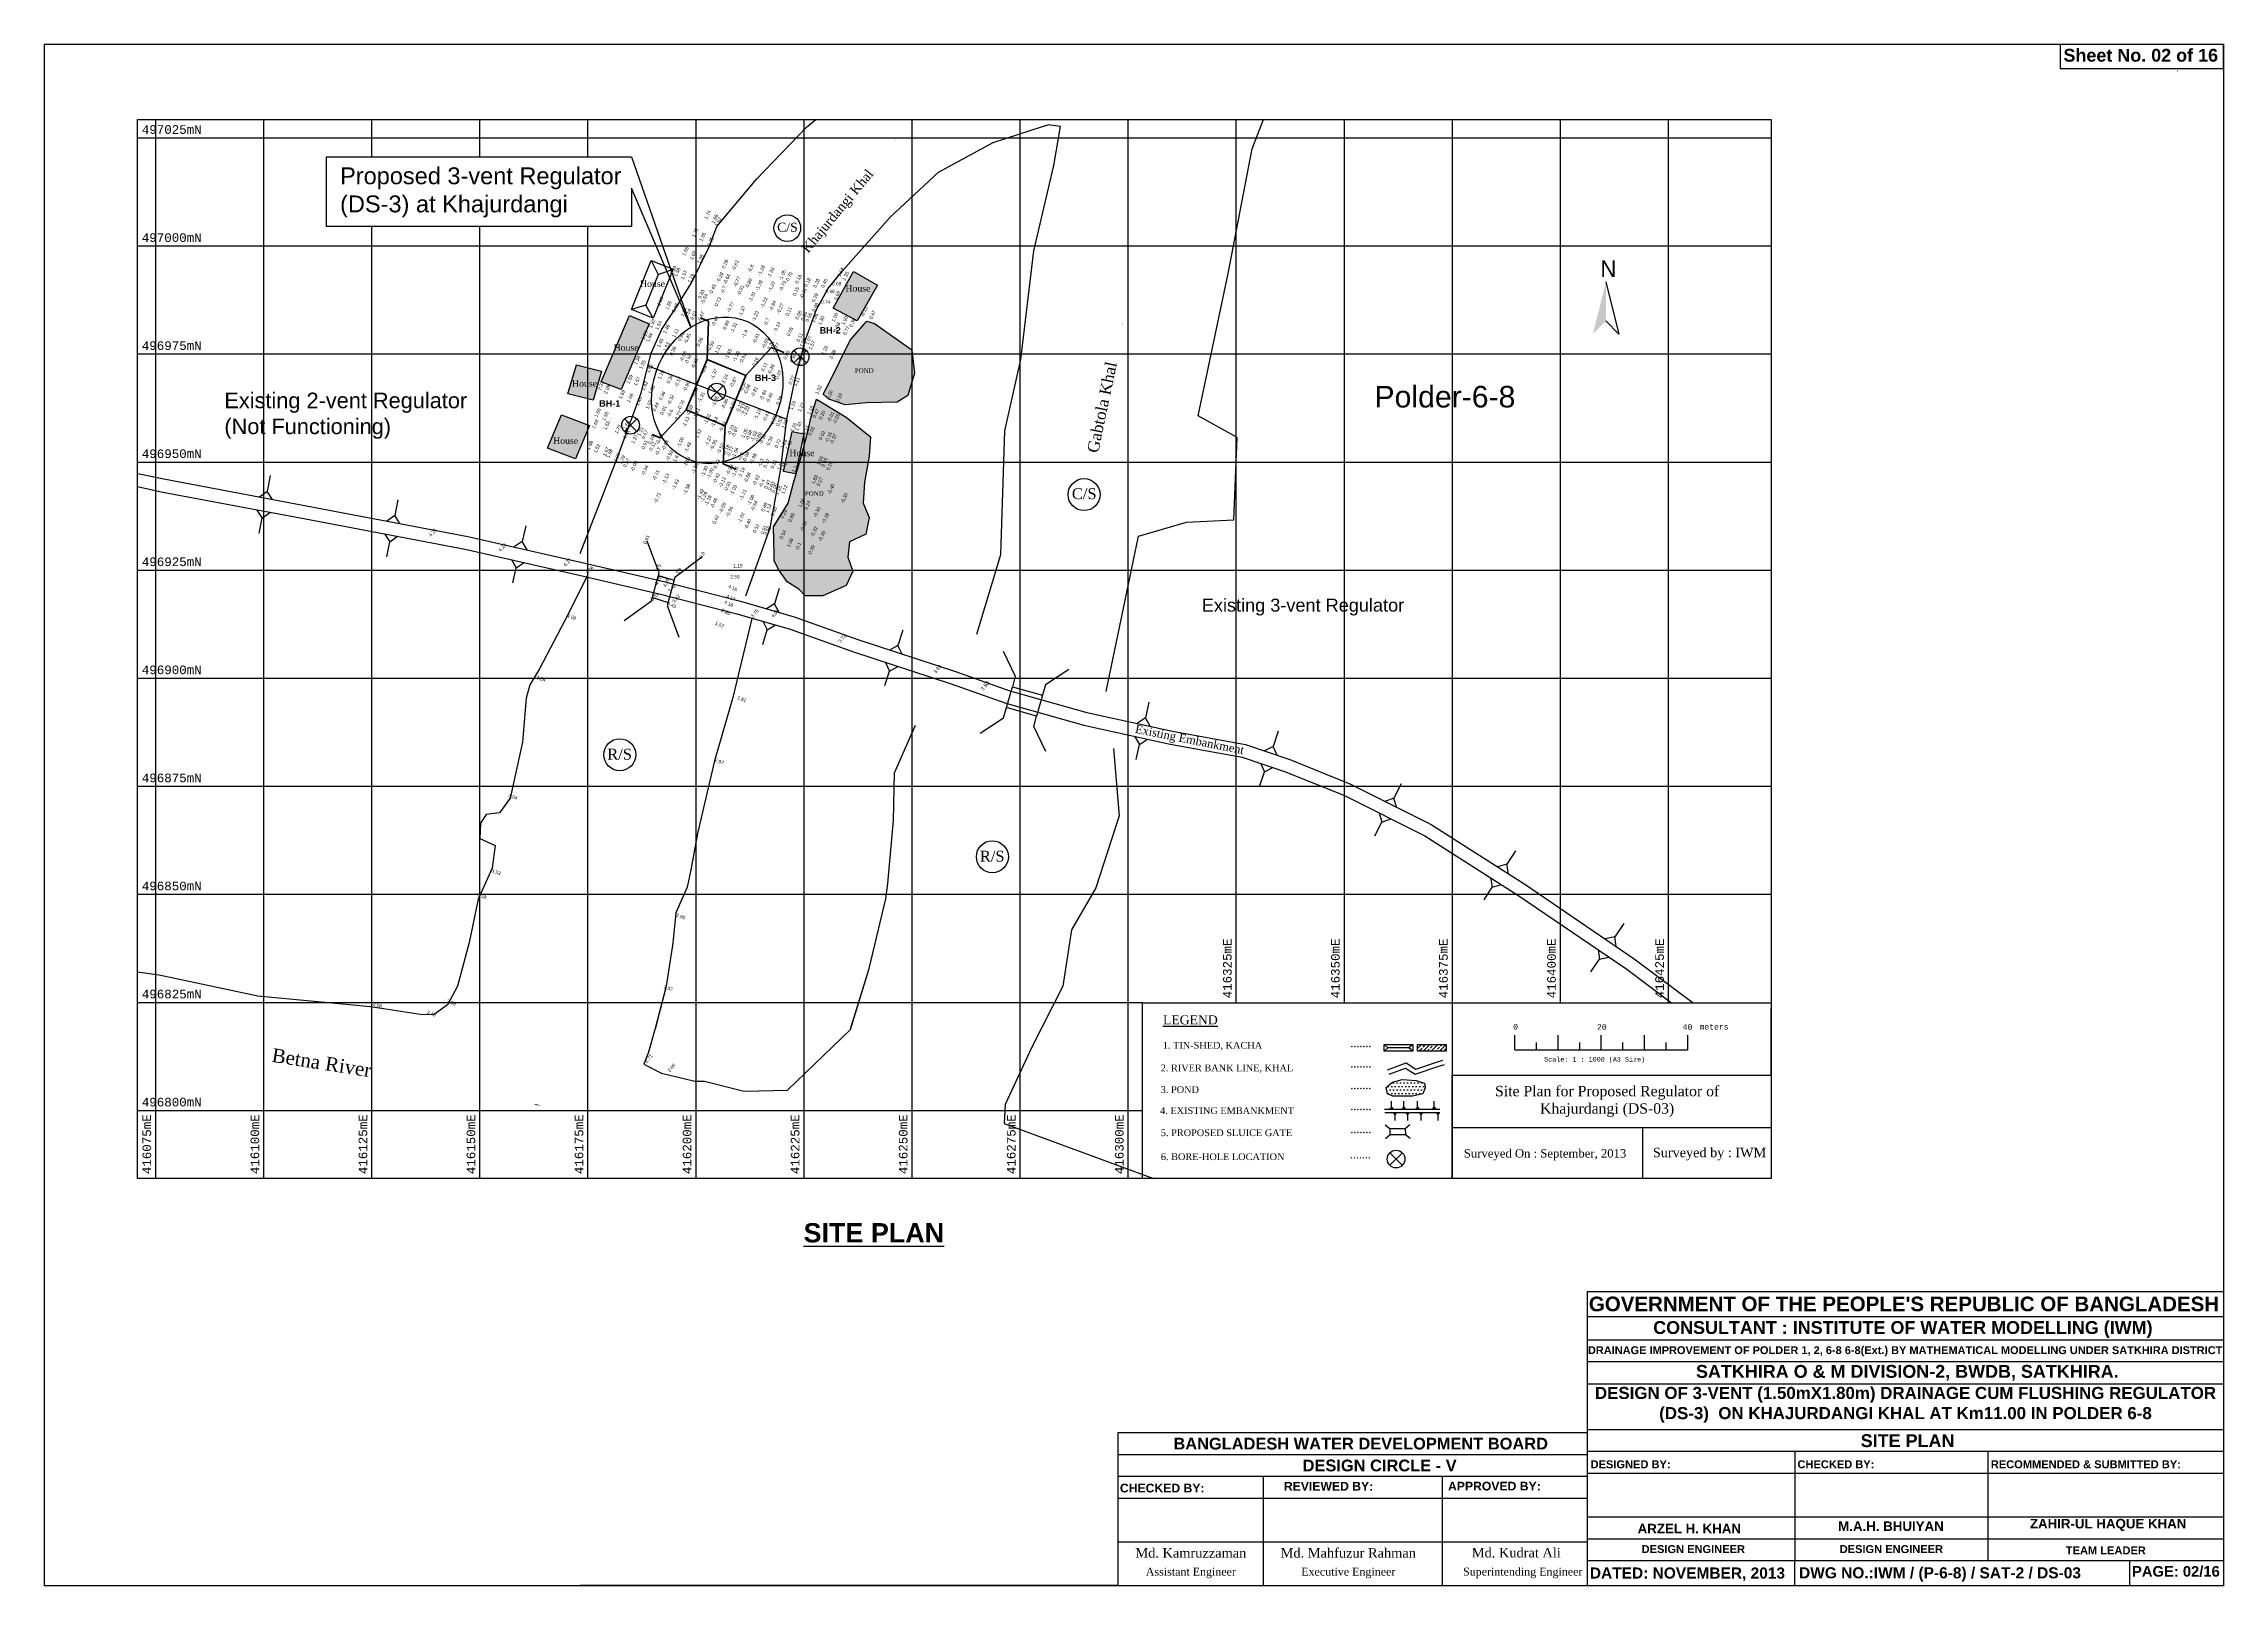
# Model space of a CAD drawing. Extents: x -377620 to 406987, y -326460 to -226264.
# Drawn here: x -237655 to -177107, y -270335 to -227506 of the extents above; entities that cross this region are included whole.
import ezdxf
from ezdxf.enums import TextEntityAlignment as Align

# ---------------------------------------------------------------- set-up
doc = ezdxf.new("R2010")
doc.units = 0
doc.header["$LTSCALE"] = 300
doc.header["$MEASUREMENT"] = 0
doc.layers.add('Left Bank Profile', color=7, linetype='CONTINUOUS', lineweight=25)
doc.layers.add('LINE', color=7, linetype='CONTINUOUS')
doc.styles.add('PLOTTER_1', font='MONOTXT')
doc.styles.add('SIMPLEX', font='simplex.shx')

msp = doc.modelspace()

# ---------------------------------------------------------------- hatches: boundary and pattern name
at = {"layer": 'LINE'}
h = msp.add_hatch(dxfattribs=at)
h.set_pattern_fill('ANSI33', scale=429.981696, style=0)
h.set_pattern_definition([(45, (-50163549.44, -59873130.59), (-76.01074326, 76.01074326), []), (45, (-50163473.43, -59873130.59), (-76.01074326, 76.01074326), [53.747712, -26.873856])])
h.paths.add_polyline_path([(-221389.0619, -235053.6279), (-220842.904, -235287.0664), (-221620.6127, -237107.3829), (-222174.3212, -236895.967)])
h.paths.add_polyline_path([(-222863.9243, -236419.2503), (-222161.1077, -236596.1464), (-222393.2877, -237400.2821), (-223095.4907, -237230.3943)])
h.paths.add_polyline_path([(-223271.6707, -237812.1028), (-222496.4788, -238104.0581), (-222889.1085, -239030.2614), (-223664.3003, -238738.306)])
h.paths.add_polyline_path([(-215164.2662, -233830.0173), (-214500.4654, -234208.6865), (-215067.2075, -235197.5432), (-215735.9749, -234849.7446)])
h.paths.add_polyline_path([(-216873.6813, -238278.1757), (-216544.5761, -238336.5653), (-216777.4115, -239444.7387), (-217111.5243, -239382.4465)])
msp.add_hatch(color=7, dxfattribs=at).paths.add_polyline_path([(-194640.3482, -235568.1846), (-194277.9482, -235205.7846), (-194277.9482, -234119.7846)])
h = msp.add_hatch(dxfattribs=at)
h.set_pattern_fill('DOTS', scale=1036.8, style=0)
h.set_pattern_definition([(0, (-50163549.436, -59873130.59), (32.4, 64.8), [0, -64.8])])
h.paths.add_polyline_path([(-215853.2591, -236943.694), (-215259.2809, -235735.6028), (-214796.1793, -235212.0967), (-214584.7633, -235272.5012), (-213547.8184, -236007.4234), (-213477.3464, -236651.7386), (-213658.5601, -237275.9191), (-213960.5829, -237457.1328), (-214806.2467, -237477.2676), (-215400.2249, -237537.6722), (-215853.2591, -237376.5934), (-216014.3379, -237235.6494)])
h.paths.add_polyline_path([(-217373.4405, -241675.3845), (-217393.5753, -240920.3275), (-216980.8108, -240265.9448), (-216829.7994, -239702.1689), (-216658.6532, -239108.1907), (-216417.035, -238212.1898), (-216356.6304, -237890.0321), (-216195.5516, -237376.5934), (-215370.0226, -237879.9647), (-214695.505, -238423.6057), (-214735.7747, -238957.1793), (-214866.6513, -239682.034), (-214896.8536, -240265.9448), (-214735.7747, -240658.5744), (-214826.3816, -241121.676), (-215279.4158, -241333.092), (-215329.7529, -241765.9913), (-215188.8089, -242148.5535), (-215370.0226, -242551.2506), (-216024.4053, -242833.1385), (-216507.6418, -242833.1385), (-216688.8555, -242651.9248), (-217011.0131, -242450.5763), (-217262.6988, -242088.1489), (-217373.4405, -241856.5981)])
h = msp.add_hatch(dxfattribs=at)
h.set_pattern_fill('ANSI33', scale=644.972544, style=0)
h.set_pattern_definition([(45, (-10961222.03, -10825111.7), (-114.0161149, 114.0161149), []), (45, (-10961108.01, -10825111.7), (-114.0161149, 114.0161149), [80.621568, -40.310784])])
h.paths.add_polyline_path([(-199510.3007, -255289.1399), (-198712.7628, -255289.1399), (-198712.7628, -255475.9701), (-199510.7879, -255475.9701)])
h = msp.add_hatch(dxfattribs=at)
h.set_pattern_fill('DOTS', scale=1555.2, style=0)
h.set_pattern_definition([(0, (-149234698.05, -161501826.38), (48.6, 97.2), [0, -97.2])])
h.paths.add_polyline_path([(-200375.8692, -256488.0799), (-200206.2468, -256339.7273), (-199930.6089, -256265.55), (-199543.6568, -256286.7434), (-199310.4258, -256360.9207), (-199299.8232, -256498.6771), (-199363.4318, -256662.9249), (-199649.6706, -256726.5051), (-199898.8046, -256726.5051), (-200195.646, -256726.5051), (-200344.0649, -256662.9249)])

# ---------------------------------------------------------------- linework, layer by layer
at = {"layer": 'Left Bank Profile'}
for points in [[(-194800.3997, -262146.1847), (-177128, -262146.1847)], [(-194800.3997, -262146.1847), (-194800.3997, -270313.1311)], [(-194800.3997, -262843.2192), (-177128, -262843.2192)], [(-194800.3997, -263485.5529), (-177128, -263485.5529)], [(-194800.3997, -264092.4976), (-177128, -264092.4976)], [(-194800.3997, -264707.7408), (-177128, -264707.7408)], [(-207830.8747, -266064.5177), (-194800.3997, -266064.5177)], [(-207830.8747, -266064.5177), (-207830.8747, -270313.1311)], [(-194800.3997, -265977.1017), (-177128, -265977.1017)], [(-207830.8747, -266671.4624), (-194800.3997, -266671.4624)], [(-194800.3997, -266584.0464), (-177128, -266584.0464)], [(-189037.4079, -266584.0464), (-189037.4079, -269618.7704)], [(-183673.4079, -266584.0464), (-183673.4079, -269618.7704)], [(-207830.8747, -267278.4072), (-194800.3997, -267278.4072)], [(-203790.3448, -267287.4072), (-203790.3448, -270322.1311)], [(-198813.4168, -270313.1311), (-198813.4168, -267278.4072)], [(-194800.3997, -267190.9912), (-177128, -267190.9912)], [(-207830.8747, -267885.352), (-194800.3997, -267885.352)], [(-194800.3997, -268404.8808), (-177128, -268404.8808)], [(-207830.8747, -269099.2416), (-194800.3997, -269099.2416)], [(-194800.3997, -269011.8256), (-177128, -269011.8256)], [(-194800.3997, -269618.7704), (-177128, -269618.7704)], [(-189037.4079, -270313.1311), (-189037.4079, -269618.7704)], [(-179732.455, -270313.1311), (-179732.455, -269618.7704)], [(-207830.8747, -270313.1355), (-222754.8392, -270313.1355)], [(-207830.8747, -270313.1355), (-222754.8392, -270313.1355)], [(-207830.8747, -270313.1311), (-177128, -270313.1311)]]:
    msp.add_lwpolyline(points, dxfattribs=at)
at = {"layer": 'LINE', "color": 7}
for p, q in [((-234549.436, -229610.8194), (-234549.436, -259010.8194)), ((-231549.436, -229610.8194), (-231549.436, -259010.8194)), ((-228549.436, -229610.8194), (-228549.436, -230648)), ((-225549.436, -229610.8194), (-225549.436, -230648)), ((-222549.436, -229610.8194), (-222549.436, -230648)), ((-219549.436, -229610.8194), (-219549.436, -259010.8194)), ((-216549.436, -229610.8194), (-216549.436, -259010.8194)), ((-213549.436, -229610.8194), (-213549.436, -259010.8194)), ((-210549.436, -229610.8194), (-210549.436, -259010.8194)), ((-209920.3878, -229809.7635), (-209766.6561, -229761.6467)), ((-207549.436, -229610.8194), (-207549.436, -259010.8194)), ((-204549.436, -229610.8194), (-204549.436, -254130.5874)), ((-201549.436, -229610.8194), (-201549.436, -254130.5874)), ((-198549.436, -229610.8194), (-198549.436, -254130.5874)), ((-195549.436, -229610.8194), (-195549.436, -254130.5874)), ((-192549.436, -229610.8194), (-192549.436, -254130.5874)), ((-189688, -230130.5874), (-235048, -230130.5874)), ((-228549.436, -232580), (-228549.436, -259010.8194)), ((-225549.436, -232580), (-225549.436, -259010.8194)), ((-222549.436, -232580), (-222549.436, -259010.8194)), ((-189688, -233130.5874), (-235048, -233130.5874)), ((-220784.199, -233524.7685), (-220589.702, -233911.2452)), ((-220589.702, -233911.2452), (-220934.3903, -234765.3172)), ((-220589.702, -233911.2452), (-220180.0269, -233764.5519)), ((-194277.9482, -234119.7846), (-193916.7482, -235568.1846)), ((-220934.3903, -234765.3172), (-221332.3494, -234886.3456)), ((-220735.2964, -235127.3056), (-220934.3903, -234765.3172)), ((-193916.7482, -235568.1846), (-194277.9482, -235205.7846)), ((-189688, -236130.5874), (-235048, -236130.5874)), ((-216825.5301, -236370.0275), (-216475.805, -236023.7758)), ((-216825.0252, -236023.2673), (-216476.3099, -236370.536)), ((-220873.638, -236446.7005), (-217022.2505, -237929.3385)), ((-219139.5223, -237354.7105), (-218789.7971, -237008.4588)), ((-219139.0174, -237007.9503), (-218790.302, -237355.219)), ((-221530.8811, -238271.6039), (-221181.1559, -237925.3522)), ((-221530.3762, -237924.8437), (-221181.6608, -238272.1124)), ((-189688, -239130.5874), (-235048, -239130.5874)), ((-231362.0681, -239497.8169), (-231444.4966, -239935.718)), ((-227823.7725, -240166.7843), (-227906.7245, -240604.5865)), ((-231666.3295, -241100.6841), (-231587.8234, -240683.6205)), ((-224268.9214, -240895.7848), (-224367.5189, -241330.3309)), ((-228124.9756, -241756.467), (-228045.9709, -241339.4976)), ((-189688, -242130.5874), (-235048, -242130.5874)), ((-224626.9339, -242473.6446), (-224533.0282, -242059.7763)), ((-220584.879, -242272.8746), (-220148.0426, -242403.6796)), ((-220569.4356, -242277.0782), (-220291.6721, -242360.2509)), ((-217234.4107, -242633.1213), (-217357.8427, -243061.2758)), ((-220751.7134, -242885.8005), (-220314.877, -243016.6055)), ((-217682.5986, -244187.773), (-217565.0401, -243779.9921)), ((-213795.5578, -243790.6766), (-213934.2972, -244214.1186)), ((-189688, -245130.5874), (-235048, -245130.5874)), ((-214299.3276, -245328.217), (-214167.1902, -244924.9243)), ((-206970.0081, -245787.4973), (-207065.3755, -246222.7637)), ((-207320.2164, -247376.4982), (-207229.3871, -246961.9439)), ((-203376.9252, -246595.7925), (-203519.8741, -247017.832)), ((-189688, -248130.5874), (-235048, -248130.5874)), ((-203895.9801, -248128.2403), (-203759.8334, -247726.2834)), ((-199966.1963, -248050.515), (-200165.4709, -248449.0641)), ((-200689.7728, -249497.6679), (-200499.9806, -249118.0836)), ((-196792.4151, -249913.4016), (-197031.6423, -250289.33)), ((-189688, -251130.5874), (-235048, -251130.5874)), ((-197659.3215, -251279.5206), (-197432.672, -250920.7236)), ((-193783.7534, -251936.6456), (-194034.7714, -252304.8055)), ((-194695.2133, -253273.4535), (-194456.1398, -252922.8124)), ((-207145.5669, -254130.5874), (-235048, -254130.5874)), ((-198549.436, -254130.5874), (-189688, -254130.5874)), ((-189688, -256141.9184), (-189688, -254292.7938)), ((-196205.7344, -255437.6424), (-196205.7344, -255232.9396)), ((-195605.7344, -255437.6424), (-195605.7344, -255028.2367)), ((-195005.7344, -255437.6424), (-195005.7344, -255232.9396)), ((-193805.7344, -255437.6424), (-193805.7344, -255232.9396)), ((-193205.7344, -255437.6424), (-193205.7344, -255028.2367)), ((-192605.7344, -255437.6424), (-192605.7344, -255232.9396)), ((-207145.5669, -257130.5874), (-235048, -257130.5874)), ((-200424.3525, -257088.6459), (-198892.7561, -257088.6459)), ((-200417.3525, -257176.6459), (-198885.7561, -257176.6459)), ((-200273.9389, -257636.4008), (-200273.9389, -257803.6338)), ((-199848.7086, -257636.4008), (-199847.1125, -257803.6338)), ((-198549.436, -257599.8311), (-189688, -257599.8311)), ((-193258.0647, -257599.8311), (-193258.0647, -259010.8194)), ((-200279.778, -258644.4343), (-199930.0528, -258298.1826)), ((-200279.2731, -258297.6742), (-199930.5577, -258644.9428)), ((-206094.8642, -259021.5069), (-206094.8642, -259010.8194)), ((-204867.2642, -259021.5069), (-204867.2642, -259010.8194)), ((-199066.7082, -259021.5069), (-199066.7082, -259010.8194)), ((-189924.6249, -259021.5069), (-189924.6249, -259010.8194))]:
    msp.add_line(p, q, dxfattribs=at)
at = {"layer": 'LINE'}
msp.add_line((-177128, -262146.1847), (-177128, -270313.1311), dxfattribs=at)
at = {"layer": 'LINE', "color": 7, "lineweight": 40, "const_width": 42.8247}
msp.add_lwpolyline([(-237633.2, -270313.1311), (-177128, -270313.1311), (-177128, -227527.3111), (-237633.2, -227527.3111)], close=True, dxfattribs=at)
at = {"layer": 'LINE'}
msp.add_lwpolyline([(-177128, -227527.3111), (-181662, -227527.3111), (-181662, -228192.3111), (-177128, -228192.3111)], close=True, dxfattribs=at)
at = {"layer": 'LINE', "color": 7}
for points in [[(-222758.2521, -241656.9561), (-221707.8474, -238971.8125), (-221062.0648, -237202.6206), (-220787.3562, -236100.5597), (-220488.6797, -235428.5377), (-220065.5547, -234789.7019), (-219667.3194, -234150.8661), (-219177.8219, -233146.9813), (-218962.1111, -232582.8147), (-217851.9073, -231260.7411), (-216475.2915, -229825.1275), (-216214.2253, -229610.8194)], [(-218158.0242, -242831.8093), (-217486.8583, -240949.2895), (-217199.2439, -239367.4104), (-217022.2505, -237929.3385), (-216789.9465, -236812.0673), (-216502.3322, -235727.9824), (-216203.6557, -234909.3876), (-215882.855, -234312.0347), (-215462.4956, -233803.1785), (-214146.1067, -232320.8582), (-212807.5936, -231070.8419), (-211292.0871, -230252.2471), (-209920.3878, -229809.7635)], [(-211746.823, -243899.1169), (-211079.0923, -241688.6981), (-210963.9663, -238257.944), (-210526.4876, -236277.7771), (-210158.0845, -233261.4765), (-209605.4798, -230889.8813), (-209421.2782, -229807.6971), (-209766.6561, -229761.6467)], [(-208154.8924, -245487.8554), (-207256.9098, -241182.1438), (-205921.4484, -240790.7155), (-204609.0123, -240721.6399), (-204516.9115, -238442.1455), (-205599.0957, -237843.4904), (-204770.1887, -233883.1568), (-204102.458, -230429.3774), (-203787.1616, -229610.8194)], [(-221336, -231523), (-221336, -232580), (-229803, -232580), (-229803, -230648), (-221336, -230648)], [(-221336, -230648), (-219684.6256, -235378.1573), (-221336, -231523)], [(-235048, -239435.579), (-234273.0033, -239600.6934), (-230312.6848, -240346.1651), (-225880.9288, -241185.8662), (-222700.71, -241907.4499), (-220436.5154, -242439.0435), (-218310.4433, -242988.546), (-216812.5451, -243420.3725), (-215051.0545, -244052.3577), (-212339.1024, -244940.9193), (-210828.3334, -245470.6695), (-208689.6754, -246074.8584), (-206308.8013, -246596.5105), (-204288.7251, -246962.2338), (-203051.8951, -247381.1601), (-201388.5165, -248054.4324), (-199131.9279, -249182.7267), (-196525.7835, -250841.1822), (-193491.6502, -252909.9095), (-191858.0959, -254130.5874)], [(-235048, -239803.6587), (-234343.8185, -239953.6858), (-230379.4914, -240699.9121), (-225954.2906, -241538.3712), (-222781.6824, -242258.228), (-220522.7107, -242788.5953), (-218405.3653, -243335.8424), (-216923.3053, -243763.1029), (-215167.9082, -244392.9019), (-212454.7208, -245281.8683), (-210936.935, -245814.0789), (-208777.2137, -246424.2183), (-206379.416, -246949.5785), (-204379.0271, -247311.7375), (-203177.2805, -247718.7807), (-201536.7811, -248382.7923), (-199309.5353, -249496.4152), (-196723.8715, -251141.8377), (-193700.8953, -253202.9578), (-192459.5086, -254130.5874)], [(-231301.0496, -240160.12), (-231444.4966, -239935.718), (-231659.7159, -240092.6063)], [(-231731.2705, -240459.2185), (-231587.8234, -240683.6205), (-231372.6042, -240526.7322)], [(-227763.546, -240829.1598), (-227906.7245, -240604.5865), (-228122.1313, -240761.2173)], [(-228189.1494, -241114.9242), (-228045.9709, -241339.4976), (-227830.5641, -241182.8667)], [(-224232.4852, -241559.894), (-224367.5189, -241330.3309), (-224588.4036, -241479.137)], [(-221536.411, -243520.7181), (-220775.7708, -242974.1839), (-220563.1041, -242192.8768), (-220898.1931, -241318.2405)], [(-224668.0619, -241830.2133), (-224533.0282, -242059.7763), (-224312.1435, -241910.9703)], [(-219376.0546, -241762.9203), (-220126.2677, -242323.6818), (-220338.9344, -243104.9889), (-220020.3758, -243985.7804)], [(-222549.0284, -242256.1477), (-223183.2549, -243524.6008), (-223891.2288, -244866.8012), (-224156.719, -245309.2849), (-224259.9652, -245678.0213), (-224363.2114, -246902.2261), (-224702.4488, -248450.9189), (-224997.4379, -248863.9036), (-225366.1743, -248908.152), (-225528.4183, -249144.1432), (-225543.1678, -249571.8774), (-225115.4336, -249763.6204), (-225203.9303, -250397.8469), (-225587.4161, -251253.3153), (-225838.1569, -252462.7707), (-226162.6449, -253672.226), (-226442.8845, -254188.4569), (-226811.6209, -254453.9471), (-227136.1089, -254468.6966), (-228581.5555, -254247.4547), (-231709.9765, -253951.1064), (-234442.2998, -253367.8014), (-235048, -253287.8033)], [(-217236.2385, -243298.2267), (-217357.8427, -243061.2758), (-217586.9218, -243197.1288)], [(-217991.4467, -243464.4016), (-218522.4271, -245662.0705), (-219023.9086, -247417.2556), (-219495.8912, -249437.931), (-219687.6341, -250440.894), (-219790.8803, -250927.626), (-220100.6188, -251635.5998), (-220189.1155, -252476.3188), (-220366.109, -253671.0246), (-220675.8476, -254850.9811), (-220867.5905, -255529.456), (-220985.5861, -255839.1945), (-220498.8541, -256089.9353), (-219569.6384, -256311.1771), (-219304.1482, -256311.1771), (-218201.8617, -256591.3288), (-217004.5515, -256560.6286), (-215254.6366, -254872.1142), (-214732.7322, -253183.5998), (-214272.2283, -251249.4834), (-214210.8278, -250819.6797), (-214057.3264, -249069.7649), (-214026.6262, -247749.6536), (-213443.3212, -246429.5424)], [(-217991.4467, -243464.4016), (-218522.4271, -245662.0705), (-219023.9086, -247417.2556), (-219495.8912, -249437.931), (-219687.6341, -250440.894), (-219790.8803, -250927.626), (-220100.6188, -251635.5998), (-220189.1155, -252476.3188), (-220366.109, -253671.0246), (-220669.7387, -254827.709)], [(-217686.6443, -243543.0412), (-217565.0401, -243779.9921), (-217335.961, -243644.1391)], [(-213821.2871, -244455.2867), (-213934.2972, -244214.1186), (-214168.1107, -244341.6512)], [(-211011.9078, -244369.6874), (-210676.4601, -245069.3842), (-210758.0204, -245358.0846)], [(-214280.2002, -244683.7563), (-214167.1902, -244924.9243), (-213933.3767, -244797.3918)], [(-209187.2484, -244885.169), (-209839.2289, -245305.909), (-209920.7892, -245594.6094)], [(-210758.0204, -245358.0846), (-209920.7892, -245594.6094), (-210083.9098, -246172.0102), (-210921.1409, -245935.4853), (-210758.0204, -245358.0846)], [(-215240.9114, -254827.709), (-214732.7322, -253183.5998), (-214272.2283, -251249.4834), (-214210.8278, -250819.6797), (-214057.3264, -249069.7649), (-214026.6262, -247749.6536), (-213443.3212, -246429.5424)], [(-211654.6817, -246644.9257), (-211002.7012, -246224.1857), (-210921.1409, -245935.4853)], [(-209830.0224, -247160.4073), (-210165.4701, -246460.7106), (-210083.9098, -246172.0102)], [(-206928.6406, -246451.3175), (-207065.3755, -246222.7637), (-207285.1489, -246373.2061)], [(-207366.122, -246733.3901), (-207229.3871, -246961.9439), (-207009.6137, -246811.5015)], [(-203409.2711, -247260.1134), (-203519.8741, -247017.832), (-203754.9459, -247143.03)], [(-207947.9745, -247074.2479), (-207794.4732, -248946.9638), (-208439.1787, -250942.4808), (-209114.5844, -252109.0907), (-209360.1865, -253674.804), (-210219.7938, -255363.3184), (-210956.6001, -256959.732), (-210987.3003, -257481.6364), (-206842.9796, -259010.8194)], [(-203870.4364, -247484.002), (-203759.8334, -247726.2834), (-203524.7616, -247601.0855)], [(-200089.0099, -248704.1857), (-200165.4709, -248449.0641), (-200415.4447, -248540.9683)], [(-200576.4416, -248862.9621), (-200499.9806, -249118.0836), (-200250.0068, -249026.1795)], [(-197483.3468, -250659.2559), (-197432.672, -250920.7236), (-197174.7886, -250854.1698)], [(-196981.839, -250550.9651), (-197031.6423, -250289.33), (-197289.746, -250355.0242)], [(-193993.2829, -252567.8872), (-194034.7714, -252304.8055), (-194294.8271, -252362.2888)], [(-194497.6284, -252659.7307), (-194456.1398, -252922.8124), (-194196.0841, -252865.329)], [(-199641.3856, -255291.2352), (-199747.766, -255383.6813), (-200331.9152, -255383.6813), (-200439.4107, -255291.2352)], [(-199641.3856, -255476.1274), (-199747.766, -255383.6813), (-200331.9152, -255383.6813), (-200439.4107, -255476.1274)], [(-199510.3007, -255289.1399), (-198712.7628, -255289.1399), (-198712.7628, -255475.9701), (-199510.7879, -255475.9701), (-199510.3007, -255289.1399)], [(-196805.7344, -255437.6424), (-196805.7344, -255028.2367)], [(-196805.7344, -255437.6424), (-194405.7344, -255437.6424)], [(-194405.7344, -255437.6424), (-194405.7344, -255028.2367)], [(-194405.7344, -255437.6424), (-194405.7344, -255028.2367)], [(-194405.7344, -255437.6424), (-192005.7344, -255437.6424)], [(-192005.7344, -255437.6424), (-192005.7344, -255028.2367)], [(-200343.1695, -255992.2323), (-199827.3651, -255804.762), (-199555.3955, -255973.4853), (-198983.3215, -255786.015), (-198802.5555, -255726.7774)], [(-200300.1389, -256110.6262), (-199841.8085, -255944.045), (-199571.9348, -256111.468), (-198944.0931, -255905.7224), (-198763.3271, -255846.4849)], [(-200375.8692, -256488.0799), (-200206.2468, -256339.7273), (-199930.6089, -256265.55), (-199543.6568, -256286.7434), (-199310.4258, -256360.9207), (-199299.8232, -256498.6771), (-199363.4318, -256662.9249), (-199649.6706, -256726.5051), (-199898.8046, -256726.5051), (-200195.646, -256726.5051), (-200344.0649, -256662.9249), (-200375.8692, -256488.0799)], [(-200286, -257088.6459), (-200233, -257034), (-200189, -257088.6459), (-200233, -257034), (-200233, -256866)], [(-200191, -257176.6459), (-200138, -257231.2919), (-200094, -257176.6459), (-200138, -257231.2919), (-200138, -257399.2919)], [(-199939, -257088.6459), (-199886, -257034), (-199842, -257088.6459), (-199886, -257034), (-199886, -256866)], [(-199844, -257176.6459), (-199791, -257231.2919), (-199747, -257176.6459), (-199791, -257231.2919), (-199791, -257399.2919)], [(-199561, -257088.6459), (-199508, -257034), (-199464, -257088.6459), (-199508, -257034), (-199508, -256866)], [(-199466, -257176.6459), (-199413, -257231.2919), (-199369, -257176.6459), (-199413, -257231.2919), (-199413, -257399.2919)], [(-199096, -257088.6459), (-199043, -257034), (-198999, -257088.6459), (-199043, -257034), (-199043, -256866)], [(-199001, -257176.6459), (-198948, -257231.2919), (-198904, -257176.6459), (-198948, -257231.2919), (-198948, -257399.2919)], [(-199719.9101, -257525.6299), (-199848.7086, -257636.4008), (-200273.9389, -257636.4008), (-200404.7107, -257533.8061)], [(-199716.3407, -257901.2401), (-199847.1125, -257803.6338), (-200272.3428, -257803.6338), (-200401.1412, -257909.4163)]]:
    msp.add_lwpolyline(points, dxfattribs=at)
for points in [[(-214639.0282, -230973.1387, 0, 0, 0), (-214639.0282, -230973.1387, 0, 0, 0), (-214215.0059, -230456.8303, 174.3307, 0, 0), (-214006.6123, -230194.3404, 0, 0, 0)], [(-223648.5493, -234033.8099, 0, 0, 0), (-219453.9843, -234033.8099, 0, 0, 0), (-218868.5795, -236231.3528, 142.56, 0, 0), (-218800.9672, -236475.4794, 0, 0, 0)], [(-216133.1759, -235464.0955, 0, 0, 0), (-216305.903, -235464.0955, 0, 0, 0), (-216453.2068, -235823.7332, 71.28, 0, 0), (-216516.9999, -235990.3043, 0, 0, 0)], [(-207906.2114, -236252.3643, 0, 0, 0), (-207906.2114, -236252.3643, 0, 0, 0), (-207772.573, -235597.7576, 174.3307, 0, 0), (-207710.978, -235268.3112, 0, 0, 0)], [(-217941.4006, -236771.1598, 0, 0, 0), (-218419.4393, -236771.1598, 0, 0, 0), (-218631.3531, -237027.9622, 71.28, 0, 0), (-218722.6332, -237137.1702, 0, 0, 0)], [(-225768, -237489, 0, 0, 0), (-224143, -237489, 0, 0, 0), (-220876, -242242, 142.56, 0, 0), (-220671, -242526, 0, 0, 0)], [(-221634.1095, -237517.4305, 0, 0, 0), (-221468.4716, -237517.4305, 0, 0, 0), (-221417.611, -237703.5495, 71.28, 0, 0), (-221372.8466, -237852.9861, 0, 0, 0)], [(-205742.6744, -243082.9228, 0, 0, 0), (-209699.2829, -243082.9228, 0, 0, 0), (-210272.9233, -245236.3036, 142.56, 0, 0), (-210340.5357, -245480.4302, 0, 0, 0)], [(-227574.6813, -256343.921, 0, 0, 0), (-227574.6813, -256343.921, 0, 0, 0), (-224629.0175, -256859.3178, 348.6613, 0, 0), (-223964.7239, -256948.9249, 0, 0, 0)]]:
    msp.add_lwpolyline(points, format="xyseb", dxfattribs=at)
for points in [[(-220784.199, -233524.7685), (-220180.0269, -233764.5519), (-220735.2964, -235127.3056), (-221332.3494, -234886.3456)], [(-215164.2662, -233830.0173), (-214500.4654, -234208.6865), (-215067.2075, -235197.5432), (-215735.9749, -234849.7446)], [(-221389.0619, -235053.6279), (-220842.904, -235287.0664), (-221620.6127, -237107.3829), (-222174.3212, -236895.967)], [(-215853.2591, -236943.694), (-215259.2809, -235735.6028), (-214796.1793, -235212.0967), (-214584.7633, -235272.5012), (-213547.8184, -236007.4234), (-213477.3464, -236651.7386), (-213658.5601, -237275.9191), (-213960.5829, -237457.1328), (-214806.2467, -237477.2676), (-215400.2249, -237537.6722), (-215853.2591, -237376.5934), (-216014.3379, -237235.6494)], [(-222863.9243, -236419.2503), (-222161.1077, -236596.1464), (-222393.2877, -237400.2821), (-223095.4907, -237230.3943)], [(-223271.6707, -237812.1028), (-222496.4788, -238104.0581), (-222889.1085, -239030.2614), (-223664.3003, -238738.306)], [(-217373.4405, -241675.3845), (-217393.5753, -240920.3275), (-216980.8108, -240265.9448), (-216829.7994, -239702.1689), (-216658.6532, -239108.1907), (-216417.035, -238212.1898), (-216356.6304, -237890.0321), (-216195.5516, -237376.5934), (-215370.0226, -237879.9647), (-214695.505, -238423.6057), (-214735.7747, -238957.1793), (-214866.6513, -239682.034), (-214896.8536, -240265.9448), (-214735.7747, -240658.5744), (-214826.3816, -241121.676), (-215279.4158, -241333.092), (-215329.7529, -241765.9913), (-215188.8089, -242148.5535), (-215370.0226, -242551.2506), (-216024.4053, -242833.1385), (-216507.6418, -242833.1385), (-216688.8555, -242651.9248), (-217011.0131, -242450.5763), (-217262.6988, -242088.1489), (-217373.4405, -241856.5981)], [(-216873.6813, -238278.1757), (-216544.5761, -238336.5653), (-216777.4115, -239444.7387), (-217111.5243, -239382.4465)], [(-207145.5669, -254130.5874), (-198549.436, -254130.5874), (-198549.436, -259010.8194), (-207145.5669, -259010.8194)], [(-199641.3856, -255289.2972), (-199641.3856, -255476.1274), (-200439.4107, -255476.1274), (-200439.4107, -255289.2972)], [(-189688, -259010.8194), (-198549.436, -259010.8194), (-198549.436, -256141.9184), (-189688, -256141.9184)]]:
    msp.add_lwpolyline(points, close=True, dxfattribs=at)
at = {"layer": 'LINE', "color": 7, "lineweight": 40}
for points in [[(-219232.8203, -236276.6867), (-219194.1544, -235213.6735), (-219416.0495, -235121.5985)], [(-218156.3186, -236723.3794), (-217444.2088, -235939.8108), (-217097.4007, -236083.7182)], [(-219811.3477, -237670.9018), (-220536.6471, -238448.9975), (-220758.5422, -238356.9225)], [(-218734.846, -238117.5946), (-218786.7015, -239175.1347), (-218439.8933, -239319.0422)]]:
    msp.add_lwpolyline(points, dxfattribs=at)
msp.add_lwpolyline([(-219232.8203, -236276.6867), (-218156.3186, -236723.3794), (-218734.846, -238117.5946), (-219811.3477, -237670.9018)], close=True, dxfattribs=at)
at = {"layer": 'LINE', "color": 7}
msp.add_polyline3d([(-235048, -259010.8194, 0), (-235048, -229610.8194, 0), (-189688, -229610.8194, 0), (-189688, -259010.8194, 0), (-235048, -259010.8194, 0)], dxfattribs=at)
for centre, radius in [((-217006.0628, -232626.4629), 370.1234), ((-216650.6676, -236196.9016), 246.068), ((-218964.6597, -237181.5847), 246.068), ((-221356.0185, -238098.4781), 246.068), ((-208767.2276, -240026.8563), 444.1481), ((-221658.175, -247246.1456), 444.1481), ((-211313.7199, -250078.9611), 444.1481), ((-200104.9154, -258471.3085), 246.068)]:
    msp.add_circle(centre, radius, dxfattribs=at)
msp.add_arc((-179389.4794, -227678.5972), 1138.7484, 329.041243803, 329.076294974, dxfattribs=at)
msp.add_ellipse((-218952.8924, -237130.1996), major_axis=(-840.6488, -1906.4593), ratio=0.8486201692, dxfattribs=at)

# ---------------------------------------------------------------- texts
at = {"layer": 'Left Bank Profile'}
for s, insert, char_height, width, attachment_point in [("{\\fArial|b1|i0|c0|p34;\\H0.8x;GOVERNMENT OF THE PEOPLE'S REPUBLIC OF BANGLADESH}", (-186002.2141, -262703.1048), 509.4399, 18855.950215, 8), ('{\\fArial|b1|i0|c0|p34;\\H1.094x;CONSULTANT : INSTITUTE OF WATER MODELLING (IWM)}', (-186033.2141, -263434.8301), 326.041536, 18855.950215, 8), ('{\\fArial|b1|i0|c0|p34;DRAINAGE IMPROVEMENT OF POLDER 1, 2, 6-8 6-8(Ext.) BY MATHEMATICAL MODELLING UNDER SATKHIRA DISTRICT}', (-185970.6811, -263952.198), 218.2440533, 18353.970731, 8), ('{\\fArial|b1|i0|c0|p34;SATKHIRA O & M DIVISION-2, BWDB, SATKHIRA.}', (-185909.9622, -264624.7778), 356.60793, 18855.950215, 8), ('{\\fArial|b1|i0|c0|p34;DESIGN OF 3-VENT (1.50mX1.80m) DRAINAGE CUM FLUSHING REGULATOR  (DS-3)  ON KHAJURDANGI KHAL AT Km11.00 IN POLDER 6-8}', (-185960.5986, -265793.1995), 335.636531, 17395.981535, 8), ('{\\fArial|b1|i0|c0|p34;BANGLADESH WATER DEVELOPMENT BOARD}', (-201086.5227, -266538.9605), 326.041536, 18855.950215, 8), ('{\\fArial|b1|i0|c0|p34;SITE PLAN}', (-185902.9622, -266472.7778), 356.60793, 18855.950215, 8), ('{\\fArial|b1|i0|c0|p34;DESIGN CIRCLE - V}', (-200560.5227, -267145.9053), 326.041536, 18855.950215, 8), ('{\\fArial|b1|i0|c0|p34;DESIGNED BY:}', (-193593.0527, -267057.9432), 220.078037, 22627.140258, 8), ('{\\fArial|b1|i0|c0|p34;CHECKED BY:}', (-187892.0527, -267057.9432), 220.078037, 22627.140258, 8), ('{\\fArial|b1|i0|c0|p34;RECOMMENDED & SUBMITTED BY:}', (-180953.0527, -267057.9432), 220.078037, 22627.140258, 8), ('{\\fArial|b1|i0|c0|p34;CHECKED BY:}', (-206597.1732, -267729.9375), 242.085841, 24889.854284, 8), ('{\\fArial|b1|i0|c0|p34;REVIEWED BY:}', (-201979.0527, -267675.9432), 242.085841, 24889.854284, 8), ('{\\fArial|b1|i0|c0|p34;APPROVED BY:}', (-197375.0527, -267675.9432), 242.085841, 24889.854284, 8), ('{\\fArial|b1|i0|c0|p34;ARZEL H. KHAN}', (-191962.3822, -268862.0891), 264.093644, 27152.56831, 8), ('{\\fArial|b1|i0|c0|p34;M.A.H. BHUIYAN}', (-186364.0937, -268800.1318), 264.093644, 27152.56831, 8), ('{\\fArial|b1|i0|c0|p34;ZAHIR-UL HAQUE KHAN}', (-180334.0937, -268800.1318), 264.093644, 27152.56831, 8), ('{\\fTimes New Roman|b0|i0|c0|p18;Md. Kudrat Ali}', (-196766.0363, -269537.4789), 264.093644, 27152.56831, 8), ('{\\fArial|b1|i0|c0|p34;DESIGN ENGINEER}', (-191852.0527, -269412.9432), 220.078037, 22627.140258, 8), ('{\\fArial|b1|i0|c0|p34;DESIGN ENGINEER}', (-186352.0527, -269412.9432), 220.078037, 22627.140258, 8), ('{\\fArial|b1|i0|c0|p34;TEAM LEADER}', (-180398.0527, -269445.9432), 220.078037, 22627.140258, 8), ('{\\fTimes New Roman|b0|i0|c0|p18;Superintending Engineer}', (-196588.0403, -270107.6448), 220.078037, 22627.140258, 8), ('{\\fArial|b1|i0|c0|p34;DATED: NOVEMBER, 2013}', (-194723.2951, -269810.1748), 307.533087, 31618.758508, 1), ('{\\fArial|b1|i0|c0|p34;DWG NO.:IWM / (P-6-8) / SAT-2 / DS-03}', (-188916.4877, -269804.1748), 307.533087, 31309.311232, 1), ('{\\fArial|b1|i0|c0|p34;   PAGE: 02/16}', (-180013.5293, -269770.1184), 293.437383, 30169.520344, 1)]:
    msp.add_mtext(s, dxfattribs=dict(at, insert=insert, char_height=char_height, width=width, attachment_point=attachment_point))
at = {"layer": 'LINE', "color": 7}
for s, height, style, p in [('497025mN', 240, 'PLOTTER_1', (-234928, -230010.5874)), ('497000mN', 240, 'PLOTTER_1', (-234928, -233010.5874)), ('496975mN', 240, 'PLOTTER_1', (-234928, -236010.5874)), ('496950mN', 240, 'PLOTTER_1', (-234928, -239010.5874)), ('496925mN', 240, 'PLOTTER_1', (-234928, -242010.5874)), ('496900mN', 240, 'PLOTTER_1', (-234928, -245010.5874)), ('496875mN', 240, 'PLOTTER_1', (-234928, -248010.5874)), ('496850mN', 240, 'PLOTTER_1', (-234928, -251010.5874)), ('496825mN', 240, 'PLOTTER_1', (-234928, -254010.5874)), ('0', 155.52, 'PLOTTER_1', (-196852.8828, -254875.6559)), ('20', 155.52, 'PLOTTER_1', (-194526.0321, -254883.8726)), ('40', 155.52, 'PLOTTER_1', (-192146.9065, -254883.8726)), ('meters', 155.52, 'PLOTTER_1', (-191680.5563, -254875.5814)), ('.......', 194.11737, 'SIMPLEX', (-201375.336, -255354.4734)), ('.......', 194.11737, 'SIMPLEX', (-201375.336, -255924.6888)), ('Scale: 1 : 1000 (A3 Size)', 129.6, 'PLOTTER_1', (-195993.2983, -255767.4375)), ('.......', 194.11737, 'SIMPLEX', (-201375.336, -256525.2253)), ('496800mN', 240, 'PLOTTER_1', (-234928, -257010.5874)), ('.......', 194.11737, 'SIMPLEX', (-201375.336, -257100.5577)), ('.......', 194.11737, 'SIMPLEX', (-201375.336, -257742.3939)), ('.......', 194.11737, 'SIMPLEX', (-201387.1682, -258446.0956))]:
    msp.add_text(s, height=height, dxfattribs=dict(at, style=style)).set_placement(p)
for s, height, rotation, p in [('1.74', 96, 65.000000002, (-219232.396, -232392.8274)), ('1.68', 96, 65.000000002, (-219030.676, -232509.9474)), ('1.62', 96, 65.000000002, (-218935.996, -232586.8674)), ('1.71', 96, 65.000000002, (-219582.196, -232889.3874)), ('1.65', 96, 65.000000002, (-219366.796, -233004.4674)), ('1.35', 96, 65.000000002, (-219148.516, -233132.7474)), ('1.59', 96, 65.000000002, (-220180.9897, -233933.8049)), ('1.65', 96, 65.000000002, (-219845.596, -233403.5874)), ('1.65', 96, 65.000000002, (-219636.196, -233516.5074)), ('1.38', 96, 65.000000002, (-219431.116, -233620.0674)), ('0.29', 96, 65.000000002, (-218745.796, -233764.4274)), ('-0.63', 96, 65.000000002, (-218472.076, -233820.2274)), ('-0.8', 96, 65.000000002, (-218027.836, -233872.5474)), ('-1.18', 96, 65.000000002, (-217750.276, -233956.3074)), ('1.58', 96, 65.000000002, (-220074.316, -233989.7874)), ('1.57', 96, 65.000000002, (-219885.796, -234061.5474)), ('1.29', 96, 65.000000002, (-219691.276, -234156.2274)), ('-0.45', 96, 65.000000002, (-219105.916, -234485.8674)), ('-0.28', 96, 65.000000002, (-218900.7205, -234157.0979)), ('-0.7', 96, 65.000000002, (-218791.876, -234462.9474)), ('-0.64', 96, 65.000000002, (-218711.956, -234202.0674)), ('-0.77', 96, 65.000000002, (-218426.596, -234268.6674)), ('-0.81', 96, 65.000000002, (-218326.156, -234511.0674)), ('-0.89', 96, 65.000000002, (-218101.6131, -234321.8274)), ('-1.38', 96, 65.000000002, (-217811.716, -234371.7474)), ('-1.33', 96, 65.000000002, (-217486.756, -234021.7074)), ('-1.22', 96, 65.000000002, (-217462.876, -234398.6274)), ('-0.79', 96, 65.000000002, (-217158.676, -234387.9474)), ('-1.05', 96, 65.000000002, (-217164.436, -234089.3874)), ('-0.75', 96, 65.000000002, (-216984.076, -234145.5474)), ('0.15', 96, 65.000000002, (-216777.796, -234521.2674)), ('-0.16', 96, 65.000000002, (-216728.236, -234217.4274)), ('-0.31', 96, 65.000000002, (-216591.196, -234593.8674)), ('0.18', 96, 65.000000002, (-216456.076, -234272.2674)), ('0.28', 96, 65.000000002, (-216206.836, -234293.3874)), ('0.45', 96, 65.000000002, (-215988.916, -234295.7874)), ('1.14', 96, 65.000000002, (-215539.636, -233981.7474)), ('1.26', 96, 65.000000002, (-215399.836, -234095.5074)), ('1.65', 96, 65.000000002, (-220549.036, -234797.7474)), ('1.55', 96, 65.000000002, (-220317.316, -234901.9074)), ('1.48', 96, 65.000000002, (-220131.916, -234978.8274)), ('1.14', 96, 65.000000002, (-219889.996, -235091.0274)), ('0.54', 96, 65.000000002, (-219776.476, -235122.9474)), ('0.33', 96, 65.000000002, (-219407.116, -234597.8288)), ('-0.54', 96, 65.000000002, (-219335.596, -234749.3874)), ('-0.73', 96, 65.000000002, (-218963.716, -234849.1074)), ('-0.77', 96, 65.000000002, (-218604.676, -234977.1474)), ('-1.37', 96, 65.000000002, (-218288.716, -235091.2674)), ('-1.31', 96, 65.000000002, (-218008.996, -234688.1874)), ('-1.22', 96, 65.000000002, (-217677.436, -234851.1474)), ('-0.84', 96, 65.000000002, (-217435.156, -234938.6274)), ('-0.27', 96, 65.000000002, (-217228.036, -235014.9474)), ('0.11', 96, 65.000000002, (-216980.356, -235078.3074)), ('0.06', 96, 65.000000002, (-216705.796, -235179.3474)), ('0.29', 96, 65.000000002, (-216250.516, -234695.6274)), ('0.96', 96, 65.000000002, (-216236.956, -234962.5074)), ('1.69', 96, 65.000000002, (-215641.036, -234632.1474)), ('-0.12', 96, 65.000000002, (-214895.596, -235102.9074)), ('-0.47', 96, 65.000000002, (-214675.156, -235211.3874)), ('1.55', 96, 65.000000002, (-220978.5938, -235732.2117)), ('1.52', 96, 65.000000002, (-220770.556, -235413.2274)), ('1.54', 96, 65.000000002, (-220593.436, -235464.4674)), ('1.46', 96, 65.000000002, (-220375.036, -235565.2674)), ('1.11', 96, 65.000000002, (-220122.916, -235677.4674)), ('0.02', 96, 65.000000002, (-219621.676, -235186.1874)), ('-0.67', 96, 65.000000002, (-219425.116, -235245.1074)), ('-0.64', 96, 65.000000002, (-219039.556, -235365.8274)), ('-0.99', 96, 65.000000002, (-218735.476, -235492.1874)), ('-1.31', 96, 65.000000002, (-218518.036, -235550.2674)), ('-1.4', 96, 65.000000002, (-218196.316, -235684.5474)), ('-1.23', 96, 65.000000002, (-217918.876, -235228.9074)), ('-0.7', 96, 65.000000002, (-217592.476, -235354.9074)), ('0.14', 96, 65.000000002, (-217297.756, -235492.0674)), ('0.05', 96, 65.000000002, (-216948.316, -235639.5474)), ('0.36', 96, 65.000000002, (-216555.316, -235208.6274)), ('0.56', 96, 65.000000002, (-216421.036, -235239.5874)), ('1.06', 96, 65.000000002, (-216254.336, -235257.4607)), ('1.30', 96, 65.000000002, (-216076.996, -235327.6674)), ('1.00', 96, 65.000000002, (-215698.156, -235241.5074)), ('1.08', 96, 65.000000002, (-215642.0663, -235504.1874)), ('1.00', 96, 65.000000002, (-215426.3496, -235328.0314)), ('0.77', 96, 65.000000002, (-215380.036, -235613.1474)), ('0.38', 96, 65.000000002, (-215214.0408, -235390.5487)), ('1.54', 96, 65.000000002, (-220851.076, -235802.1474)), ('1.45', 96, 65.000000002, (-220547.956, -235950.4674)), ('1.03', 96, 65.000000002, (-220371.436, -236058.7074)), ('0.38', 96, 65.000000002, (-220193.476, -236177.1474)), ('0.51', 96, 65.000000002, (-219964.516, -235778.5074)), ('-0.06', 96, 65.000000002, (-219920.956, -236342.5074)), ('-0.45', 96, 65.000000002, (-219803.836, -235851.3474)), ('-0.52', 96, 65.000000002, (-219789.676, -236416.9074)), ('-0.66', 96, 65.000000002, (-219466.276, -235963.3074)), ('-0.59', 96, 65.000000002, (-219157.396, -236066.7474)), ('-1.11', 96, 65.000000002, (-218962.396, -236155.0674)), ('-1.45', 96, 65.000000002, (-218671.516, -236281.9074)), ('-1.29', 96, 65.000000002, (-218448.436, -236340.7074)), ('-0.91', 96, 65.000000002, (-218267.836, -236403.4674)), ('-0.81', 96, 65.000000002, (-217899.556, -235844.5074)), ('-0.03', 96, 65.000000002, (-217644.436, -235982.6274)), ('-0.31', 96, 65.000000002, (-217498.876, -236051.7474)), ('-0.77', 96, 65.000000002, (-217344.916, -236116.6674)), ('0.08', 96, 65.000000002, (-217039.876, -236285.7474)), ('0.50', 96, 65.000000002, (-216857.116, -236368.7874)), ('0.51', 96, 65.000000002, (-216672.196, -235797.2274)), ('1.08', 96, 65.000000002, (-216584.716, -235932.8274)), ('1.07', 96, 65.000000002, (-216427.276, -235877.2674)), ('1.57', 96, 65.000000002, (-216334.156, -236010.7074)), ('1.28', 96, 65.000000002, (-215977.756, -236156.8674)), ('0.88', 96, 65.000000002, (-215753.956, -236265.4674)), ('1.59', 96, 65.000000002, (-221398.636, -236957.6274)), ('1.58', 96, 65.000000002, (-221186.356, -236427.5874)), ('1.55', 96, 65.000000002, (-221040.556, -236551.5474)), ('1.52', 96, 65.000000002, (-220840.876, -236659.3074)), ('1.10', 96, 65.000000002, (-220526.596, -236834.5074)), ('0.38', 96, 65.000000002, (-220279.276, -236951.3874)), ('-0.83', 96, 65.000000002, (-219601.636, -236537.9874)), ('-0.8', 96, 65.000000002, (-219323.356, -236675.2674)), ('-1.37', 96, 65.000000002, (-219069.556, -236837.8674)), ('-1.24', 96, 65.000000002, (-218764.156, -236984.1474)), ('-0.16', 96, 65.000000002, (-217922.836, -236515.7874)), ('0.11', 96, 65.000000002, (-217660.276, -236618.2674)), ('-0.48', 96, 65.000000002, (-217481.356, -236711.9874)), ('0.07', 96, 65.000000002, (-217263.076, -236829.7074)), ('0.77', 96, 65.000000002, (-216897.196, -236981.7474)), ('0.92', 96, 65.000000002, (-216659.476, -236426.1474)), ('2.33', 96, 65.000000002, (-222195.0608, -237138.4429)), ('2.09', 96, 65.000000002, (-222021.7808, -237241.8829)), ('1.69', 96, 65.000000002, (-221610.676, -237380.2674)), ('1.58', 96, 65.000000002, (-221381.116, -237479.6274)), ('1.57', 96, 65.000000002, (-221189.116, -237017.5074)), ('1.44', 96, 65.000000002, (-221137.516, -237571.5474)), ('1.42', 96, 65.000000002, (-220976.476, -237141.9474)), ('1.08', 96, 65.000000002, (-220782.916, -237243.9474)), ('0.36', 96, 65.000000002, (-220495.156, -237420.9474)), ('-0.32', 96, 65.000000002, (-220267.396, -237547.0674)), ('-0.57', 96, 65.000000002, (-220059.316, -237049.5474)), ('-0.90', 96, 65.000000002, (-219830.116, -237182.6274)), ('-0.82', 96, 65.000000002, (-219598.996, -237326.3874)), ('-1.31', 96, 65.000000002, (-219419.116, -237476.1474)), ('-1.36', 96, 65.000000002, (-219032.596, -237587.5074)), ('-0.87', 96, 65.000000002, (-218527.516, -237061.6674)), ('-0.37', 96, 65.000000002, (-218261.836, -237182.7474)), ('-0.08', 96, 65.000000002, (-218148.196, -237263.2674)), ('-0.81', 96, 65.000000002, (-217941.916, -237328.3074)), ('-0.84', 96, 65.000000002, (-217700.116, -237419.3874)), ('-0.46', 96, 65.000000002, (-217525.396, -237495.2274)), ('0.38', 96, 65.000000002, (-217243.156, -237546.7074)), ('1.1', 96, 65.000000002, (-216756.7172, -237025.8182)), ('1.11', 96, 65.000000002, (-216755.1572, -237025.8182)), ('1.02', 96, 65.000000002, (-216150.556, -237252.1074)), ('0.26', 96, 65.000000002, (-215843.356, -237385.5474)), ('0.10', 96, 65.000000002, (-215581.396, -237474.5874)), ('1.69', 96, 65.000000002, (-222351.196, -238202.9063)), ('1.69', 96, 65.000000002, (-222282.916, -237888.9474)), ('1.55', 96, 65.000000002, (-222070.636, -237985.4274)), ('1.07', 96, 65.000000002, (-220863.076, -237661.5474)), ('0.44', 96, 65.000000002, (-220668.676, -237728.6274)), ('0.01', 96, 65.000000002, (-220462.756, -237819.8274)), ('-0.6', 96, 65.000000002, (-220268.716, -237890.8674)), ('-0.77', 96, 65.000000002, (-220064.596, -238000.3074)), ('-0.76', 96, 65.000000002, (-219982.876, -237702.4674)), ('-1.13', 96, 65.000000002, (-219847.036, -238164.4674)), ('-0.99', 96, 65.000000002, (-219738.796, -237839.0274)), ('-1.43', 96, 65.000000002, (-219549.556, -237927.3474)), ('-1.42', 96, 65.000000002, (-219251.836, -238082.8674)), ('-1.14', 96, 65.000000002, (-219052.876, -238166.0274)), ('-0.96', 96, 65.000000002, (-218767.756, -237664.3074)), ('-0.55', 96, 65.000000002, (-218545.636, -237719.3874)), ('-0.22', 96, 65.000000002, (-218364.196, -237766.1874)), ('-1.17', 96, 65.000000002, (-218262.676, -237806.2674)), ('-1.22', 96, 65.000000002, (-218170.036, -237861.1074)), ('-1.12', 96, 65.000000002, (-217857.796, -237955.0674)), ('-0.47', 96, 65.000000002, (-217616.956, -238014.7074)), ('0.35', 96, 65.000000002, (-217389.196, -238083.5874)), ('0.62', 96, 65.000000002, (-217238.596, -238139.2674)), ('1.05', 96, 65.000000002, (-217082.956, -238199.7474)), ('1.19', 96, 65.000000002, (-216869.356, -237685.5474)), ('1.27', 96, 65.000000002, (-216633.076, -237735.4674)), ('1.16', 96, 65.000000002, (-216379.996, -237815.2674)), ('0.47', 96, 65.000000002, (-216225.196, -237908.9874)), ('0.20', 96, 65.000000002, (-216054.196, -237954.2274)), ('-0.01', 96, 65.000000002, (-215820.196, -238021.3074)), ('-0.55', 96, 65.000000002, (-215666.476, -238076.7474)), ('1.48', 96, 65.000000002, (-222500.596, -238792.5474)), ('1.50', 96, 65.000000002, (-222033.796, -238240.1874)), ('1.70', 96, 65.000000002, (-221718.916, -238345.3074)), ('1.71', 96, 65.000000002, (-221489.956, -238485.9474)), ('1.66', 96, 65.000000002, (-221478.7271, -238231.1357)), ('1.37', 96, 65.000000002, (-221260.636, -238621.3074)), ('1.21', 96, 65.000000002, (-221095.9759, -238406.0608)), ('0.57', 96, 65.000000002, (-220975.4959, -238491.6208)), ('0.51', 96, 65.000000002, (-220975.0811, -238774.3736)), ('0.10', 96, 65.000000002, (-220796.476, -238638.8274)), ('-0.40', 96, 65.000000002, (-220582.8139, -238646.5422)), ('-0.84', 96, 65.000000002, (-220417.036, -238811.1474)), ('-1.00', 96, 65.000000002, (-220000.0227, -238729.537)), ('-1.52', 96, 65.000000002, (-219506.716, -238506.3474)), ('-1.27', 96, 65.000000002, (-219223.876, -238687.5474)), ('-0.95', 96, 65.000000002, (-219079.876, -238795.4274)), ('-0.69', 96, 65.000000002, (-218828.596, -238296.8274)), ('-0.23', 96, 65.000000002, (-218596.516, -238390.6674)), ('-0.97', 96, 65.000000002, (-218481.676, -238445.3874)), ('-1.05', 96, 65.000000002, (-218219.596, -238495.1874)), ('-0.88', 96, 65.000000002, (-218096.836, -238532.6274)), ('-1.03', 96, 65.000000002, (-217958.116, -238563.4674)), ('-0.89', 96, 65.000000002, (-217832.236, -238595.3874)), ('-0.22', 96, 65.000000002, (-217717.876, -238640.1474)), ('0.38', 96, 65.000000002, (-217508.836, -238670.7474)), ('0.72', 96, 65.000000002, (-217283.356, -238740.7074)), ('1.28', 96, 65.000000002, (-217116.796, -238754.6274)), ('1.43', 96, 65.000000002, (-216977.236, -238792.6674)), ('1.15', 96, 65.000000002, (-216847.276, -238290.3474)), ('1.30', 96, 65.000000002, (-216711.316, -238265.3874)), ('1.14', 96, 65.000000002, (-216506.596, -238364.1474)), ('0.55', 96, 65.000000002, (-216348.076, -238400.1474)), ('0.03', 96, 65.000000002, (-216057.436, -238520.1474)), ('-0.16', 96, 65.000000002, (-215886.196, -238589.3874)), ('-0.37', 96, 65.000000002, (-215754.316, -238636.6674)), ('1.52', 96, 65.000000002, (-222302.716, -238879.6674)), ('1.67', 96, 65.000000002, (-222052.516, -238969.6674)), ('1.98', 96, 65.000000002, (-221954.236, -239021.5074)), ('1.96', 96, 65.000000002, (-221747.356, -239123.0274)), ('1.29', 96, 65.000000002, (-221608.516, -239194.1874)), ('0.57', 96, 65.000000002, (-221481.436, -239278.6674)), ('-0.09', 96, 65.000000002, (-221280.796, -239391.3474)), ('-0.11', 96, 65.000000002, (-220777.876, -238855.4274)), ('-0.7', 96, 65.000000002, (-220604.476, -238946.7474)), ('-0.92', 96, 65.000000002, (-220299.916, -239098.1874)), ('-1.6', 96, 65.000000002, (-220120.636, -239165.1474)), ('-1.66', 96, 65.000000002, (-219822.796, -239269.1874)), ('-1.48', 96, 65.000000002, (-219792.0055, -238870.213)), ('-1.59', 96, 65.000000002, (-219592.276, -239443.1874)), ('-0.73', 96, 65.000000002, (-218994.689, -239350.6339)), ('-0.52', 96, 65.000000002, (-218881.756, -238904.5074)), ('-0.18', 96, 65.000000002, (-218726.956, -238940.5074)), ('-0.77', 96, 65.000000002, (-218613.0806, -238991.65)), ('-1.04', 96, 65.000000002, (-218476.756, -239021.3874)), ('-0.8', 96, 65.000000002, (-218307.196, -239084.2674)), ('-0.98', 96, 65.000000002, (-218182.876, -239136.4674)), ('-0.98', 96, 65.000000002, (-217978.756, -239183.3874)), ('-0.3', 96, 65.000000002, (-217749.676, -239259.4674)), ('0.37', 96, 65.000000002, (-217595.476, -239293.6674)), ('0.81', 96, 65.000000002, (-217395.676, -239313.5874)), ('1.29', 96, 65.000000002, (-217204.276, -239357.2674)), ('1.43', 96, 65.000000002, (-217111.636, -239386.5474)), ('1.05', 96, 65.000000002, (-216107.356, -239216.3874)), ('0.48', 96, 65.000000002, (-215986.036, -239265.8274)), ('0.10', 96, 65.000000002, (-215849.116, -239362.0674)), ('-0.34', 96, 65.000000002, (-220985.236, -239514.2274)), ('-0.71', 96, 65.000000002, (-220676.356, -239644.0674)), ('-1.13', 96, 65.000000002, (-220404.676, -239739.5874)), ('-1.63', 96, 65.000000002, (-220133.476, -239896.7874)), ('-1.58', 96, 65.000000002, (-219821.836, -240026.1474)), ('-1.30', 96, 65.000000002, (-219329.476, -239532.3474)), ('-1.00', 96, 65.000000002, (-219173.356, -239594.0274)), ('-0.42', 96, 65.000000002, (-218997.316, -239724.8274)), ('-0.12', 96, 65.000000002, (-218831.476, -239837.1474)), ('-0.91', 96, 65.000000002, (-218689.4468, -239951.3312)), ('-0.93', 96, 65.000000002, (-218629.9706, -239491.9943)), ('-1.03', 96, 65.000000002, (-218523.196, -240055.0674)), ('-1.05', 96, 65.000000002, (-218479.4906, -239544.3143)), ('-1.19', 96, 65.000000002, (-218303.4506, -239570.8343)), ('-0.88', 96, 65.000000002, (-218138.596, -239710.9074)), ('-0.82', 96, 65.000000002, (-217893.316, -239779.4274)), ('-0.4', 96, 65.000000002, (-217720.516, -239833.1874)), ('0.47', 96, 65.000000002, (-217569.316, -239876.1474)), ('0.63', 96, 65.000000002, (-217461.196, -239921.1474)), ('0.95', 96, 65.000000002, (-217368.5615, -239984.4797)), ('1.12', 96, 65.000000002, (-217102.756, -240019.9074)), ('1.3', 96, 65.000000002, (-216803.956, -239422.3074)), ('1.83', 96, 65.000000002, (-216259.996, -239742.9474)), ('0.27', 96, 65.000000002, (-216116.716, -239803.6674)), ('-0.40', 96, 65.000000002, (-215815.156, -240026.3874)), ('-0.71', 96, 65.000000002, (-220637.476, -240269.9874)), ('-1.49', 96, 65.000000002, (-219439.996, -240172.5474)), ('-1.29', 96, 65.000000002, (-219345.6583, -240244.442)), ('-1.18', 96, 65.000000002, (-219230.116, -240341.1474)), ('-0.46', 96, 65.000000002, (-219067.636, -240414.4674)), ('-0.69', 96, 65.000000002, (-218829.556, -240548.0274)), ('-0.94', 96, 65.000000002, (-218635.756, -240656.8674)), ('-1.11', 96, 65.000000002, (-218262.8607, -240177.3449)), ('-1.06', 96, 65.000000002, (-218041.996, -240333.4674)), ('-0.64', 96, 65.000000002, (-217949.236, -240493.0674)), ('0.48', 96, 65.000000002, (-217658.116, -240507.5874)), ('1.14', 96, 65.000000002, (-217541.476, -240545.8674)), ('1.16', 96, 65.000000002, (-217261.2461, -240036.9214)), ('1.06', 96, 65.000000002, (-216622.3655, -240390.8274)), ('0.24', 96, 65.000000002, (-216462.316, -240456.3474)), ('-0.33', 96, 65.000000002, (-216206.596, -240666.5874)), ('-0.30', 96, 65.000000002, (-215446.396, -240274.4274)), ('4.21', 96, 49.999999998, (-226895.5209, -241204.2285)), ('0.42', 96, 65.000000002, (-219007.516, -240853.3074)), ('-1.02', 96, 65.000000002, (-218311.276, -240825.9474)), ('-0.40', 96, 65.000000002, (-218127.916, -240997.0674)), ('0.52', 96, 65.000000002, (-217885.036, -241100.0274)), ('0.81', 96, 65.000000002, (-217667.596, -241137.3474)), ('0.96', 96, 65.000000002, (-217557.796, -241167.3474)), ('0.90', 96, 65.000000002, (-217387.156, -240631.3074)), ('0.28', 96, 65.000000002, (-217115.836, -240697.1874)), ('0.89', 96, 65.000000002, (-216904.516, -240802.5474)), ('-0.16', 96, 65.000000002, (-216578.716, -241048.7874)), ('-0.32', 96, 65.000000002, (-216284.596, -241213.0674)), ('-0.28', 96, 65.000000002, (-215970.196, -240837.8274)), ('4.23', 96, 49.999999998, (-224962.9643, -241619.1299)), ('0.61', 96, 65.000000002, (-220932.8037, -241410.2191)), ('0.54', 96, 65.000000002, (-217141.516, -241271.5074)), ('1.06', 96, 65.000000002, (-216943.036, -241495.3074)), ('-0.1', 96, 65.000000002, (-216710.236, -241585.9074)), ('-0.39', 96, 65.000000002, (-216365.236, -241727.3874)), ('-0.35', 96, 65.000000002, (-216068.596, -241333.1874)), ('4.21', 96, 49.999999998, (-223157.9082, -242030.5058)), ('4.06', 96, 49.999999998, (-222539.352, -242253.555)), ('3.5', 96, 65.000000002, (-220583.6037, -242150.9791)), ('3.5', 96, 65.000000002, (-220021.7419, -242245.552)), ('0.6', 96, 65.000000002, (-219365.8437, -241809.2191)), ('3.31', 96, 49.999999998, (-220742.1237, -242984.2591)), ('4.26', 96, 65.000000002, (-220611.8213, -242546.0246)), ('4.26', 96, 65.000000002, (-220377.0837, -242603.9791)), ('3.42', 96, 49.999999998, (-220255.8837, -242750.0191)), ('4.16', 96, 335.000000002, (-218656.6388, -242606.7787)), ('4.09', 96, 339.999999999, (-223135.4195, -243421.5378)), ('3.43', 96, 335.000000002, (-220354.5108, -243079.6977)), ('3.42', 96, 49.999999998, (-220140.0837, -243043.4191)), ('2.95', 96, 335.000000002, (-218848.6172, -243269.9895)), ('4.16', 96, 335.000000002, (-218769.9758, -243044.6787)), ('4.17', 96, 335.000000002, (-218712.8339, -242878.9366)), ('3.75', 96, 49.999999998, (-217956.317, -243453.5579)), ('4.08', 96, 49.999999998, (-217392.0677, -243451.695)), ('1.57', 96, 335.000000002, (-219024.3293, -243626.0893)), ('3.72', 96, 49.999999998, (-215527.9148, -244150.9457)), ('3.84', 96, 339.999999999, (-223982.9718, -245137.3179)), ('3.83', 96, 49.999999998, (-212883.3271, -244998.5305)), ('3.93', 108, 49.999999998, (-211569.6783, -245476.9426)), ('2.81', 96, 339.999999999, (-218404.5989, -245704.2242)), ('2.87', 96, 339.999999999, (-219033.3131, -247433.682)), ('3.94', 96, 339.999999999, (-224763.3623, -248414.8109)), ('3.53', 96, 339.999999999, (-225226.551, -250505.9685)), ('3.59', 96, 339.999999999, (-225624.4455, -251172.5699)), ('2.95', 96, 339.999999999, (-220100.6583, -251735.0523)), ('2.97', 96, 339.999999999, (-220447.7623, -253728.5832)), ('2.98', 96, 339.999999999, (-228520.8549, -254198.9724)), ('3.58', 96, 339.999999999, (-226468.73, -254125.5675)), ('3.46', 96, 339.999999999, (-227025.357, -254432.4098)), ('2.71', 96, 49.999999998, (-220901.7949, -255810.0341)), ('2.69', 96, 49.999999998, (-220268.2198, -256065.8895))]:
    msp.add_text(s, height=height, rotation=rotation, dxfattribs=at).set_placement(p)
msp.add_text('N', height=457.2, dxfattribs=at).set_placement((-194430.3482, -234119.7846), align=Align.BOTTOM_LEFT)
for s, p in [('0.68', (-215765.356, -234218.2674)), ('0.74', (-216070.156, -234728.9874)), ('0.98', (-215948.356, -234430.0674)), ('1.18', (-218504.3406, -242049.991)), ('2.59', (-218588.8111, -242353.9788))]:
    msp.add_text(s, height=96, dxfattribs=at).set_placement(p)
at = {"layer": 'LINE', "color": 7, "style": 'PLOTTER_1'}
for s, p in [('416325mE', (-204669.436, -254010.5874)), ('416350mE', (-201669.436, -254010.5874)), ('416375mE', (-198669.436, -254010.5874)), ('416400mE', (-195669.436, -254010.5874)), ('416425mE', (-192669.436, -254010.5874)), ('416075mE', (-234669.436, -258890.8194)), ('416100mE', (-231669.436, -258890.8194)), ('416125mE', (-228669.436, -258890.8194)), ('416150mE', (-225669.436, -258890.8194)), ('416175mE', (-222669.436, -258890.8194)), ('416200mE', (-219669.436, -258890.8194)), ('416225mE', (-216669.436, -258890.8194)), ('416250mE', (-213669.436, -258890.8194)), ('416275mE', (-210669.436, -258890.8194)), ('416300mE', (-207669.436, -258890.8194))]:
    msp.add_text(s, height=240, rotation=90, dxfattribs=at).set_placement(p)
at = {"layer": 'LINE', "color": 7}
for s, insert, char_height, width, attachment_point in [('{\\fArial|b1|i0|c0|p34;Sheet No. 02 of 16}', (-179428.7108, -228012.3688), 356.60793, 18855.950215, 8), ('{\\fArial|b0|i0|c0|p34;Proposed 3-vent Regulator (DS-3) at Khajurdangi}', (-229423.1287, -230941.2939), 468, 8163.128697, 1), ('{\\fTimes New Roman|b0|i0|c0|p18;C/S}', (-217288.0088, -232477.4582), 252, 544.418073, 1), ('{\\fTimes New Roman|b0|i0|c0|p18;House}', (-221096.0917, -234081.0166), 180, 802.930254, 1), ('{\\fTimes New Roman|b0|i0|c0|p18;House}', (-215393.3652, -234207.7337), 180, 802.930254, 1), ('{\\fArial|b1|i0|c0|p34;BH-2}', (-216109.5345, -235374.7567), 180, 699.942076, 1), ('{\\fTimes New Roman|b0|i0|c0|p18;House}', (-221829.9769, -235851.1118), 180, 802.930254, 1), ('{\\fArial|b1|i0|c0|p34;BH-3}', (-217906.9897, -236692.6941), 180, 699.942076, 1), ('{\\fTimes New Roman|b0|i0|c0|p18;POND}', (-215132.8821, -236519.7054), 125.9712, 802.930254, 1), ('{\\fArial|b0|i0|c0|p34;Existing 2-vent Regulator (Not Functioning)}', (-232636.3619, -237195), 432, 7090.361945, 1), ('{\\fTimes New Roman|b0|i0|c0|p18;House}', (-222983.9854, -236850.4453), 180, 802.930254, 1), ('{\\fArial|b0|i0|c0|p34;Polder-6-8}', (-200704.6146, -237006.9464), 600, 3301.237102, 1), ('{\\fArial|b1|i0|c0|p34;BH-1}', (-222228.8304, -237405.2796), 180, 699.942076, 1), ('{\\fTimes New Roman|b0|i0|c0|p18;House}', (-223507.3643, -238439.5313), 180, 802.930254, 1), ('{\\fTimes New Roman|b0|i0|c0|p18;House}', (-216947.3385, -238779.7559), 180, 802.930254, 1), ('{\\fTimes New Roman|b0|i0|c0|p18;POND}', (-216518.1916, -239932.4589), 125.9712, 802.930254, 1), ('{\\fTimes New Roman|b0|i0|c0|p18;C/S}', (-209105.5628, -239848.0507), 302.4, 653.301688, 1), ('{\\fArial|b0|i0|c0|p34;Existing 3-vent Regulator}', (-205497.5435, -242914.7335), 360, 6115.594737, 1), ('{\\fTimes New Roman|b0|i0|c0|p18;R/S}', (-222005.1092, -247079.7991), 302.4, 653.301688, 1), ('{\\fTimes New Roman|b0|i0|c0|p18;R/S}', (-211660.6541, -249912.6146), 302.4, 653.301688, 1), ('{\\fTimes New Roman|b0|i0|c0|p18;\\LLEGEND}', (-206576.4584, -254480.9747), 251.9424, 945.170266, 1), ('{\\fTimes New Roman|b0|i0|c0|p18;1. TIN-SHED, KACHA}', (-206581.8485, -255219.0595), 188.9568, 2898.471247, 1), ('{\\fTimes New Roman|b0|i0|c0|p18;2. RIVER BANK LINE, KHAL}', (-206638.7694, -255847.8353), 188.9568, 3762.415997, 1), ('{\\fTimes New Roman|b0|i0|c0|p18;3. POND}', (-206638.7694, -256448.3717), 188.9568, 1310.890602, 1), ('{\\fTimes New Roman|b0|i0|c0|p18;Site Plan for Proposed Regulator of Khajurdangi (DS-03)}', (-194244.2677, -256872.6587), 289.2672, 7038.609284, 5), ('{\\fTimes New Roman|b0|i0|c0|p18;4. EXISTING EMBANKMENT}', (-206655.6638, -257032.8436), 188.9568, 3794.536423, 1), ('{\\fTimes New Roman|b0|i0|c0|p18;5. PROPOSED SLUICE GATE}', (-206635.4454, -257645.9113), 188.9568, 6932.478181, 1), ('{\\fTimes New Roman|b0|i0|c0|p18;6. BORE-HOLE LOCATION}', (-206635.4454, -258311.0977), 188.9568, 3515.461429, 1), ('{\\fTimes New Roman|b0|i0|c0|p18;Surveyed On : September, 2013}', (-198223.5519, -258195.8954), 233.28, 4603.97725, 1), ('{\\fTimes New Roman|b0|i0|c0|p18;Surveyed by : IWM}', (-192973.9876, -258158.9387), 261.2736, 3705.895065, 1), ('{\\fArial|b1|i0|c0|p34;\\LSITE PLAN}', (-214603.4433, -260793.1667), 534.911895, 28283.925323, 8), ('{\\fTimes New Roman|b0|i0|c0|p18;Md. Kamruzzaman}', (-205802.2058, -269542.4789), 264.093644, 27152.56831, 8), ('{\\fTimes New Roman|b0|i0|c0|p18;Md. Mahfuzur Rahman}', (-201431.2058, -269542.4789), 264.093644, 27152.56831, 8), ('{\\fTimes New Roman|b0|i0|c0|p18;Assistant Engineer}', (-205802.2058, -270107.6448), 220.078037, 22627.140258, 8), ('{\\fTimes New Roman|b0|i0|c0|p18;Executive Engineer}', (-201431.2058, -270107.6448), 220.078037, 22627.140258, 8)]:
    msp.add_mtext(s, dxfattribs=dict(at, insert=insert, char_height=char_height, width=width, attachment_point=attachment_point))
at = {"layer": 'LINE', "color": 7, "attachment_point": 1}
for s, insert, char_height, width, rotation in [('{\\fTimes New Roman|b0|i0|c0|p18;Khajurdangi Khal}', (-216632.9754, -233169.2349), 264, 4104.705129, 50.263247503), ('{\\fTimes New Roman|b0|i0|c0|p18;Gabtola Khal}', (-208689.0018, -238821.4302), 316.8, 4925.646155, 78.119642097), ('{\\fTimes New Roman|b0|i0|c0|p18;Existing Embankment}', (-207318.4332, -246411.6195), 228, 3310.466638, 348.727801948), ('{\\fTimes New Roman|b0|i0|c0|p18;Betna River}', (-231279.4901, -255389.89), 384, 4104.705129, 351.072264724)]:
    msp.add_mtext(s, dxfattribs=dict(at, insert=insert, char_height=char_height, width=width, rotation=rotation))

doc.saveas('drawing.dxf')
